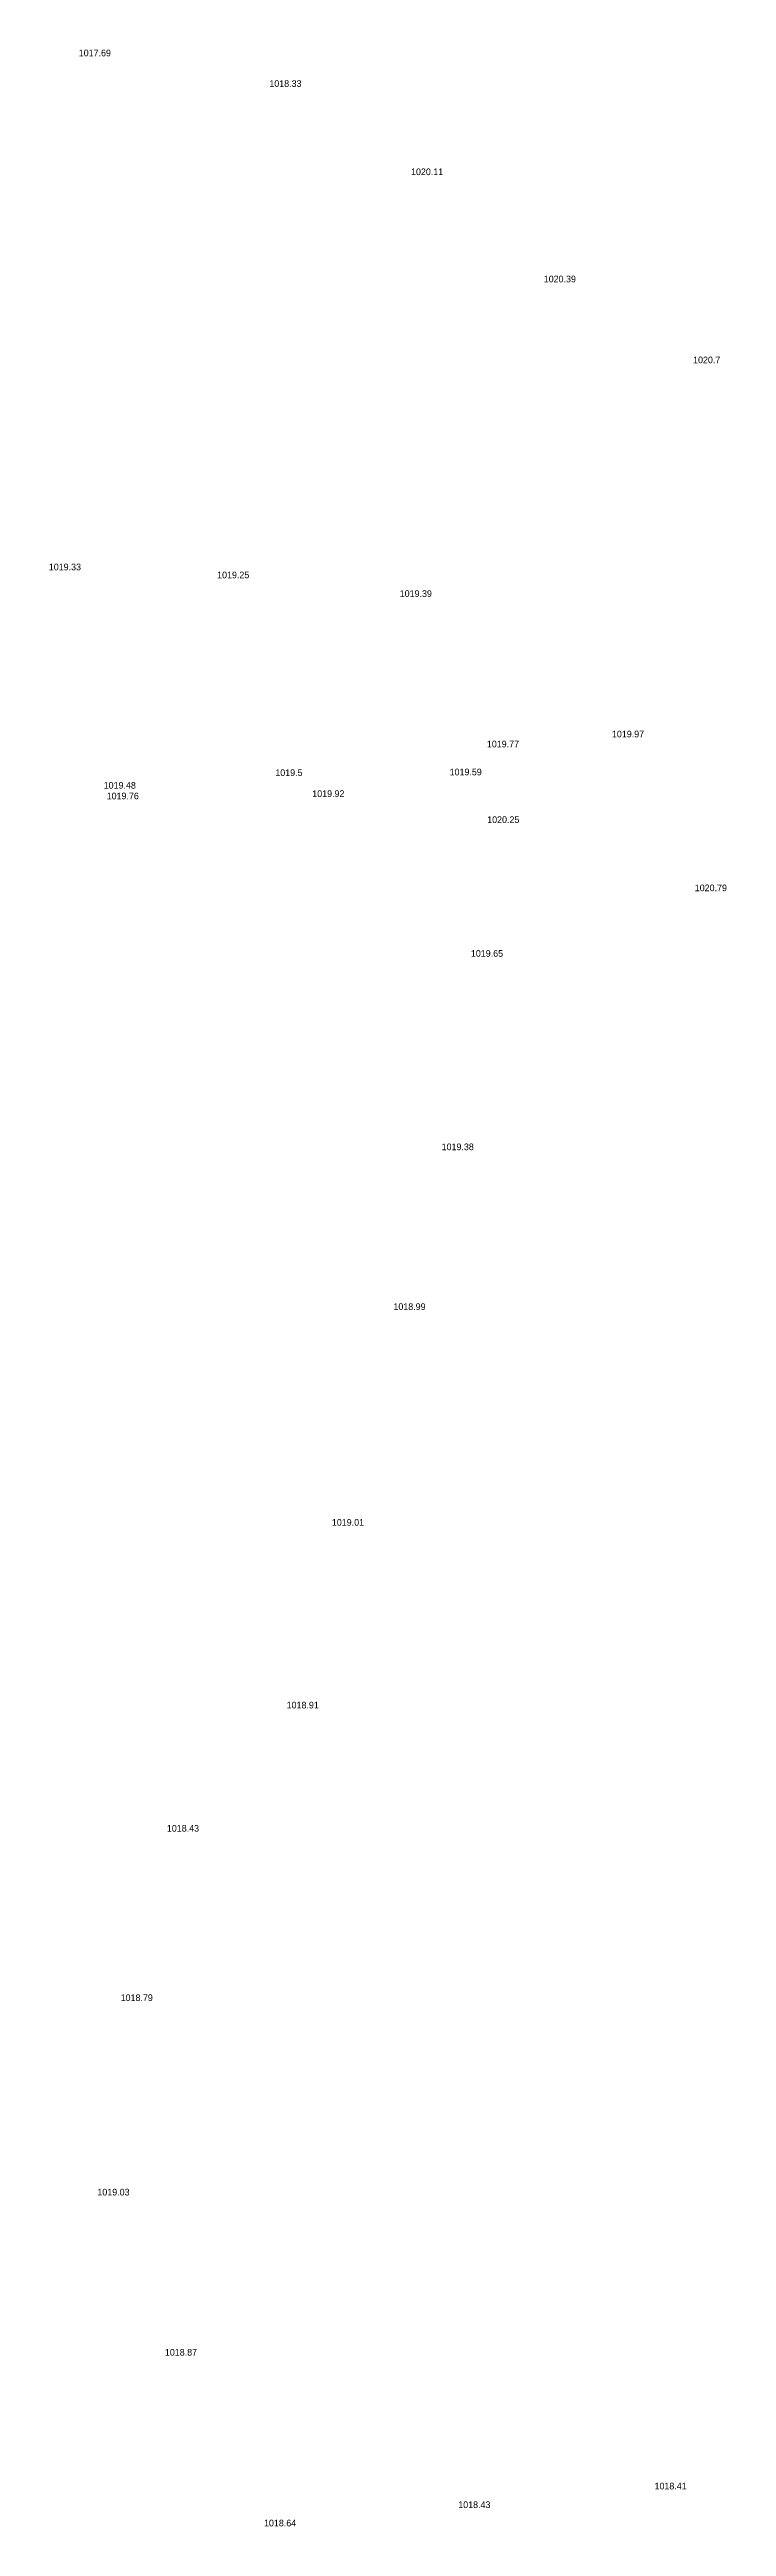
# Model space of a CAD drawing. Header units: inches. Extents: x 628884 to 629912, y 4519174 to 4520145.
# Drawn here: x 629854.8 to 629875.2, y 4519271 to 4519345.4 of the extents above; entities that cross this region are included whole.
import ezdxf

# ---------------------------------------------------------------- set-up
doc = ezdxf.new("R2010")
doc.units = ezdxf.units.IN
doc.header["$MEASUREMENT"] = 0

msp = doc.modelspace()

# ---------------------------------------------------------------- texts
for s, p in [('1017.69', (629855.71, 4519345.2, 1017.69)), ('1018.33', (629861.44, 4519344.28, 1018.33)), ('1020.11', (629865.7, 4519341.63, 1020.11)), ('1020.39', (629869.69, 4519338.41, 1020.39)), ('1020.7', (629874.18, 4519335.98, 1020.7)), ('1019.33', (629854.81, 4519329.76, 1019.33)), ('1019.25', (629859.87, 4519329.52, 1019.25)), ('1019.39', (629865.36, 4519328.96, 1019.39)), ('1019.97', (629871.74, 4519324.74, 1019.97)), ('1019.77', (629867.98, 4519324.44, 1019.77)), ('1019.48', (629856.46, 4519323.2, 1019.48)), ('1019.5', (629861.62, 4519323.58, 1019.5)), ('1019.59', (629866.86, 4519323.6, 1019.59)), ('1019.76', (629856.55, 4519322.88, 1019.76)), ('1019.92', (629862.73, 4519322.95, 1019.92)), ('1020.25', (629867.99, 4519322.17, 1020.25)), ('1020.79', (629874.23, 4519320.12, 1020.79)), ('1019.65', (629867.5, 4519318.15, 1019.65)), ('1019.38', (629866.62, 4519312.34, 1019.38)), ('1018.99', (629865.17, 4519307.54, 1018.99)), ('1019.01', (629863.32, 4519301.06, 1019.01)), ('1018.91', (629861.96, 4519295.57, 1018.91)), ('1018.43', (629858.36, 4519291.87, 1018.43)), ('1018.79', (629856.97, 4519286.78, 1018.79)), ('1019.03', (629856.27, 4519280.94, 1019.03)), ('1018.87', (629858.3, 4519276.13, 1018.87)), ('1018.41', (629873.02, 4519272.11, 1018.41)), ('1018.64', (629861.28, 4519271, 1018.64)), ('1018.43', (629867.12, 4519271.55, 1018.43))]:
    msp.add_text(s, height=0.2).set_placement(p)

doc.saveas('drawing.dxf')
